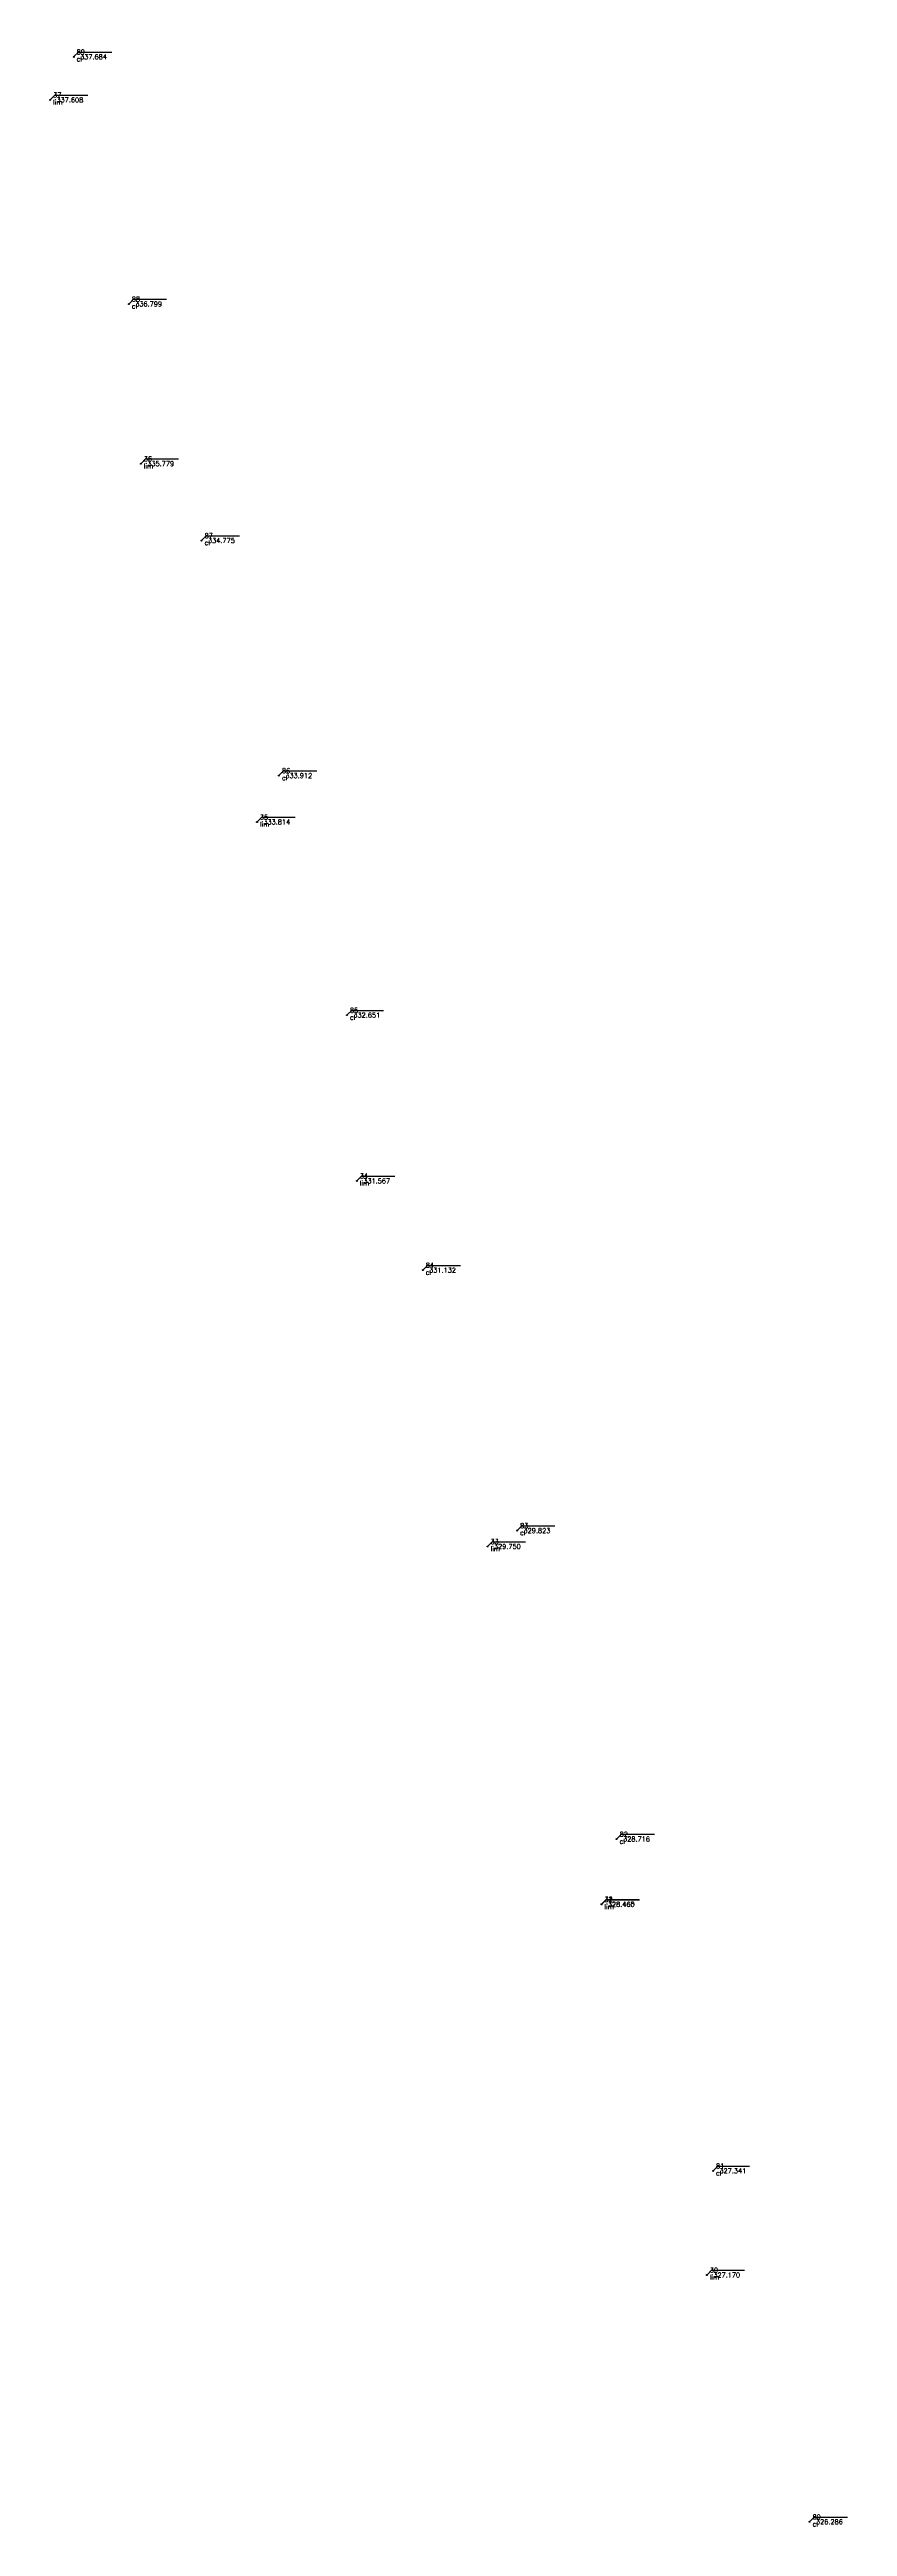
# Model space of a CAD drawing. Extents: x 611010 to 615314, y 642768 to 648579.
# Drawn here: x 614474.4 to 614577.8, y 645626.3 to 645947.7 of the extents above; entities that cross this region are included whole.
import ezdxf

# ---------------------------------------------------------------- set-up
doc = ezdxf.new("R2010")
doc.units = 0
doc.header["$LTSCALE"] = 0.5
doc.header["$MEASUREMENT"] = 0
doc.header["$PDMODE"] = 32
doc.header["$PDSIZE"] = 0.125
doc.layers.get('0').update_dxf_attribs({"color": 1, "linetype": 'CONTINUOUS'})
for name, color, linetype in [('0_pct_coduri', 20, 'CONTINUOUS'), ('0_pct_cote', 7, 'CONTINUOUS'), ('0_pct_denumiri', 7, 'CONTINUOUS'), ('0_pct_linii_marcaj', 7, 'CONTINUOUS'), ('0_pct_simboluri', 7, 'CONTINUOUS')]:
    doc.layers.add(name, color=color, linetype=linetype)
doc.layers.get('0').off()
doc.styles.add('ROMANS', font='ROMANS.SHX')
doc.styles.get("Standard").update_dxf_attribs({"font": 'romans.shx'})

# ---------------------------------------------------------------- blocks, each defined once
blk = doc.blocks.new('Punct')
blk.add_point((0, 0))
at = {"flags": 1}
for tag, p in [('DENPCT', (1.4, 0)), ('COTA', (1.4, -2.5)), ('COD', (1.4, -5))]:
    blk.add_attdef(tag, p, '', height=1.5, dxfattribs=at)

msp = doc.modelspace()

# ---------------------------------------------------------------- linework, layer by layer
at = {"layer": '0_pct_linii_marcaj'}
for points in [[(614477.61, 645946.83), (614478.15, 645947.37), (614482.47, 645947.37)], [(614474.56, 645941.24), (614475.09, 645941.77), (614479.38, 645941.77)], [(614484.77, 645914.76), (614485.3, 645915.29), (614489.56, 645915.29)], [(614486.32, 645894.04), (614486.86, 645894.58), (614491.12, 645894.58)], [(614494.2, 645884.07), (614494.74, 645884.61), (614499.03, 645884.61)], [(614504.22, 645853.58), (614504.75, 645854.11), (614509.04, 645854.11)], [(614501.38, 645847.55), (614501.91, 645848.09), (614506.23, 645848.09)], [(614513.04, 645822.49), (614513.58, 645823.03), (614517.69, 645823.03)], [(614514.32, 645800.99), (614514.86, 645801.52), (614519.15, 645801.52)], [(614522.87, 645789.41), (614523.4, 645789.94), (614527.69, 645789.94)], [(614531.27, 645753.55), (614531.8, 645754.09), (614536.09, 645754.09)], [(614535.1, 645755.62), (614535.63, 645756.15), (614539.92, 645756.15)], [(614548, 645715.59), (614548.54, 645716.13), (614552.83, 645716.13)], [(614546.03, 645707.13), (614546.56, 645707.66), (614550.85, 645707.66)], [(614546.04, 645707.11), (614546.57, 645707.64), (614550.86, 645707.64)], [(614560.5, 645672.54), (614561.03, 645673.07), (614565.14, 645673.07)], [(614559.69, 645659.03), (614560.22, 645659.56), (614564.51, 645659.56)], [(614573.01, 645627), (614573.54, 645627.54), (614577.83, 645627.54)]]:
    msp.add_lwpolyline(points, dxfattribs=at)

# ---------------------------------------------------------------- block references
at = {"layer": '0_pct_simboluri', "xscale": 3, "yscale": 3}
for p in [(614477.54, 645946.75), (614474.48, 645941.16), (614484.69, 645914.68), (614486.24, 645893.96), (614494.12, 645883.99), (614504.14, 645853.5), (614501.3, 645847.47), (614512.96, 645822.41), (614514.24, 645800.91), (614522.79, 645789.33), (614531.19, 645753.47), (614535.02, 645755.54), (614547.92, 645715.51), (614545.95, 645707.05), (614545.96, 645707.03), (614560.42, 645672.46), (614559.61, 645658.95), (614572.93, 645626.93)]:
    msp.add_blockref('Punct', p, dxfattribs=at)

# ---------------------------------------------------------------- texts
at = {"layer": '0_pct_coduri', "style": 'ROMANS'}
for s, p in [('cl', (614477.92, 645946.15)), ('lim', (614474.86, 645940.56)), ('cl', (614485.07, 645914.08)), ('lim', (614486.63, 645893.36)), ('cl', (614494.51, 645883.39)), ('cl', (614504.53, 645852.89)), ('lim', (614501.68, 645846.87)), ('cl', (614513.35, 645821.81)), ('lim', (614514.63, 645800.31)), ('cl', (614523.17, 645788.72)), ('lim', (614531.57, 645752.87)), ('cl', (614535.4, 645754.94)), ('cl', (614548.31, 645714.91)), ('lim', (614546.33, 645706.45)), ('lim', (614546.34, 645706.43)), ('cl', (614560.8, 645671.86)), ('lim', (614560, 645658.35)), ('cl', (614573.31, 645626.32))]:
    msp.add_text(s, height=0.625, dxfattribs=at).set_placement(p)
at = {"layer": '0_pct_cote', "style": 'ROMANS'}
for s, p in [('337.684', (614478.36, 645946.44)), ('337.608', (614475.3, 645940.85)), ('336.799', (614485.51, 645914.37)), ('335.779', (614487.07, 645893.65)), ('334.775', (614494.95, 645883.68)), ('333.912', (614504.97, 645853.18)), ('333.814', (614502.12, 645847.16)), ('332.651', (614513.79, 645822.1)), ('331.567', (614515.07, 645800.59)), ('331.132', (614523.61, 645789.01)), ('329.750', (614532.01, 645753.16)), ('329.823', (614535.84, 645755.22)), ('328.716', (614548.75, 645715.2)), ('328.465', (614546.77, 645706.74)), ('328.460', (614546.78, 645706.72)), ('327.341', (614561.24, 645672.15)), ('327.170', (614560.44, 645658.64)), ('326.286', (614573.75, 645626.61))]:
    msp.add_text(s, height=0.625, dxfattribs=at).set_placement(p)
at = {"layer": '0_pct_denumiri', "style": 'ROMANS'}
for s, p in [('89', (614477.92, 645947.07)), ('37', (614474.86, 645941.48)), ('88', (614485.07, 645915)), ('36', (614486.63, 645894.28)), ('87', (614494.51, 645884.31)), ('86', (614504.53, 645853.82)), ('35', (614501.68, 645847.79)), ('85', (614513.35, 645822.73)), ('34', (614514.63, 645801.23)), ('84', (614523.17, 645789.65)), ('33', (614531.57, 645753.79)), ('83', (614535.4, 645755.86)), ('82', (614548.31, 645715.83)), ('32', (614546.33, 645707.37)), ('31', (614546.34, 645707.35)), ('81', (614560.8, 645672.78)), ('30', (614560, 645659.27)), ('80', (614573.31, 645627.25))]:
    msp.add_text(s, height=0.625, dxfattribs=at).set_placement(p)

doc.saveas('drawing.dxf')
